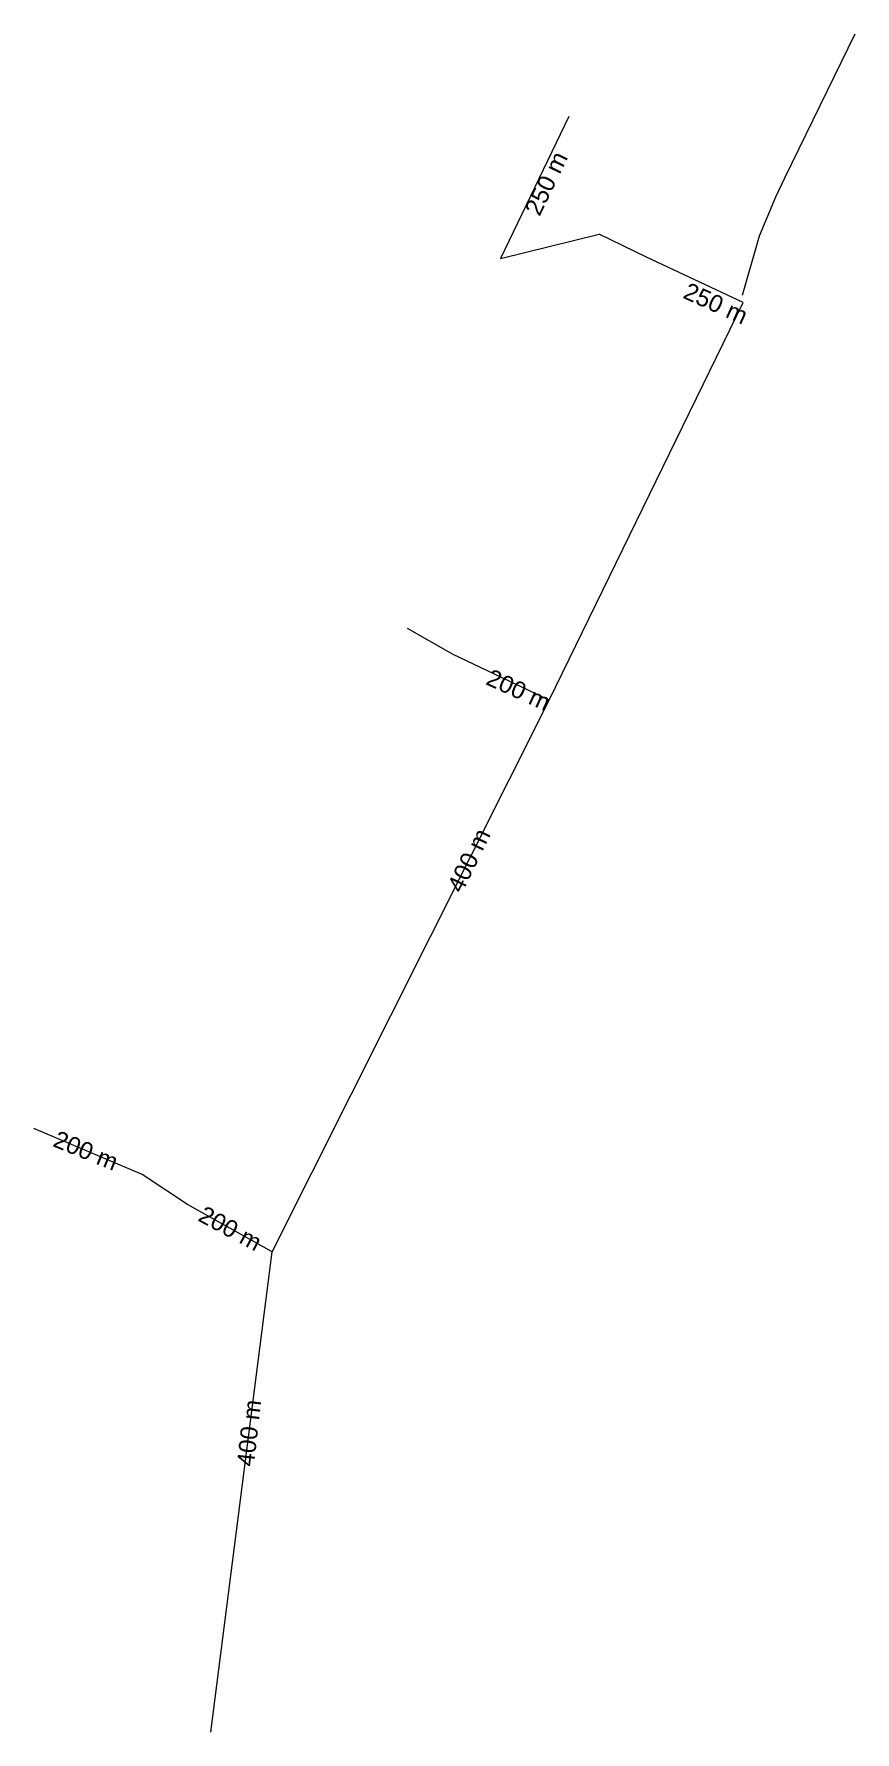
# Model space of a CAD drawing. Header units: metres. Extents: x 25505628 to 25506199, y 6696489 to 6697944.
# Drawn here: x 25505919.3 to 25505967.1, y 6696793 to 6696891.9 of the extents above; entities that cross this region are included whole.
import ezdxf
from ezdxf.enums import TextEntityAlignment as Align

# ---------------------------------------------------------------- set-up
doc = ezdxf.new("R2010")
doc.units = ezdxf.units.M
doc.linetypes.add('Annotation', pattern=[0])
doc.linetypes.add('Sadevesiputket Käytössä', pattern=[0])
doc.layers.add('Annotation', color=7, linetype='Annotation', lineweight=0)
doc.layers.add('Sadevesiputket Käytössä', color=7, linetype='Sadevesiputket Käytössä', lineweight=0)
doc.styles.add('DEFAULT', font='', dxfattribs={"height": 0.2})
doc.styles.get('DEFAULT').set_extended_font_data('Arial')

msp = doc.modelspace()

# ---------------------------------------------------------------- texts
at = {"layer": 'Annotation', "color": 3, "style": 'DEFAULT'}
for s, rotation, p in [('250 m', 64.23600303, (25505947.833403, 6696881.648811)), ('250 m', 335.78499499, (25505957.439123, 6696877.441012)), ('200 m', 335.5020066, (25505945.961011, 6696854.946132))]:
    msp.add_text(s, height=1, rotation=rotation, dxfattribs=at).set_placement(p, align=Align.TOP_LEFT)
for s, rotation, p in [('400 m', 64.20200235, (25505944.619296, 6696843.760657)), ('200 m', 337.86000646, (25505922.322723, 6696826.865297)), ('200 m', 331.71100572, (25505930.729679, 6696822.33299)), ('400 m', 83.5620028, (25505931.820619, 6696810.419482))]:
    msp.add_text(s, height=1, rotation=rotation, dxfattribs=at).set_placement(p, align=Align.MIDDLE_CENTER)

# ---------------------------------------------------------------- linework, layer by layer
at = {"layer": 'Sadevesiputket Käytössä', "color": 3, "linetype": 'Continuous', "lineweight": 15}
for p, q in [((25505950.447003, 6696887.064001, 41.45), (25505946.457003, 6696878.797001, 41.26)), ((25505946.457003, 6696878.797001, 41.22), (25505952.213803, 6696880.213041, 40.73)), ((25505954.973617, 6696878.871109), (25505952.213774, 6696880.213042)), ((25505960.604045, 6696876.235567), (25505954.973617, 6696878.871109)), ((25505949.302296, 6696853.08533), (25505960.604045, 6696876.235567)), ((25505943.702167, 6696855.740414), (25505941.055034, 6696857.26065)), ((25505949.302296, 6696853.08533), (25505943.702167, 6696855.740414)), ((25505933.173295, 6696820.969665), (25505949.302296, 6696853.08533)), ((25505925.592111, 6696825.47691), (25505919.296215, 6696828.150543)), ((25505928.24168, 6696823.72162), (25505925.591111, 6696825.476925)), ((25505933.173295, 6696820.969665), (25505928.24068, 6696823.721635)), ((25505929.588116, 6696793.007109), (25505933.173295, 6696820.969665))]:
    msp.add_line(p, q, dxfattribs=at)
msp.add_polyline3d([(25505960.552003, 6696876.663001, 40.36), (25505961.543003, 6696880.127001, 40.651), (25505962.509003, 6696882.391001, 40.754), (25505963.034849, 6696883.535831, 0), (25505967.1134, 6696891.875933, 41.37)], dxfattribs=at)

msp.set_redraw_order([(e.dxf.handle, doc.entitydb.next_handle()) for e in msp.query("TEXT MTEXT ATTDEF DIMENSION ARC_DIMENSION")])  # texts and dimensions are drawn at this point

doc.saveas('drawing.dxf')
